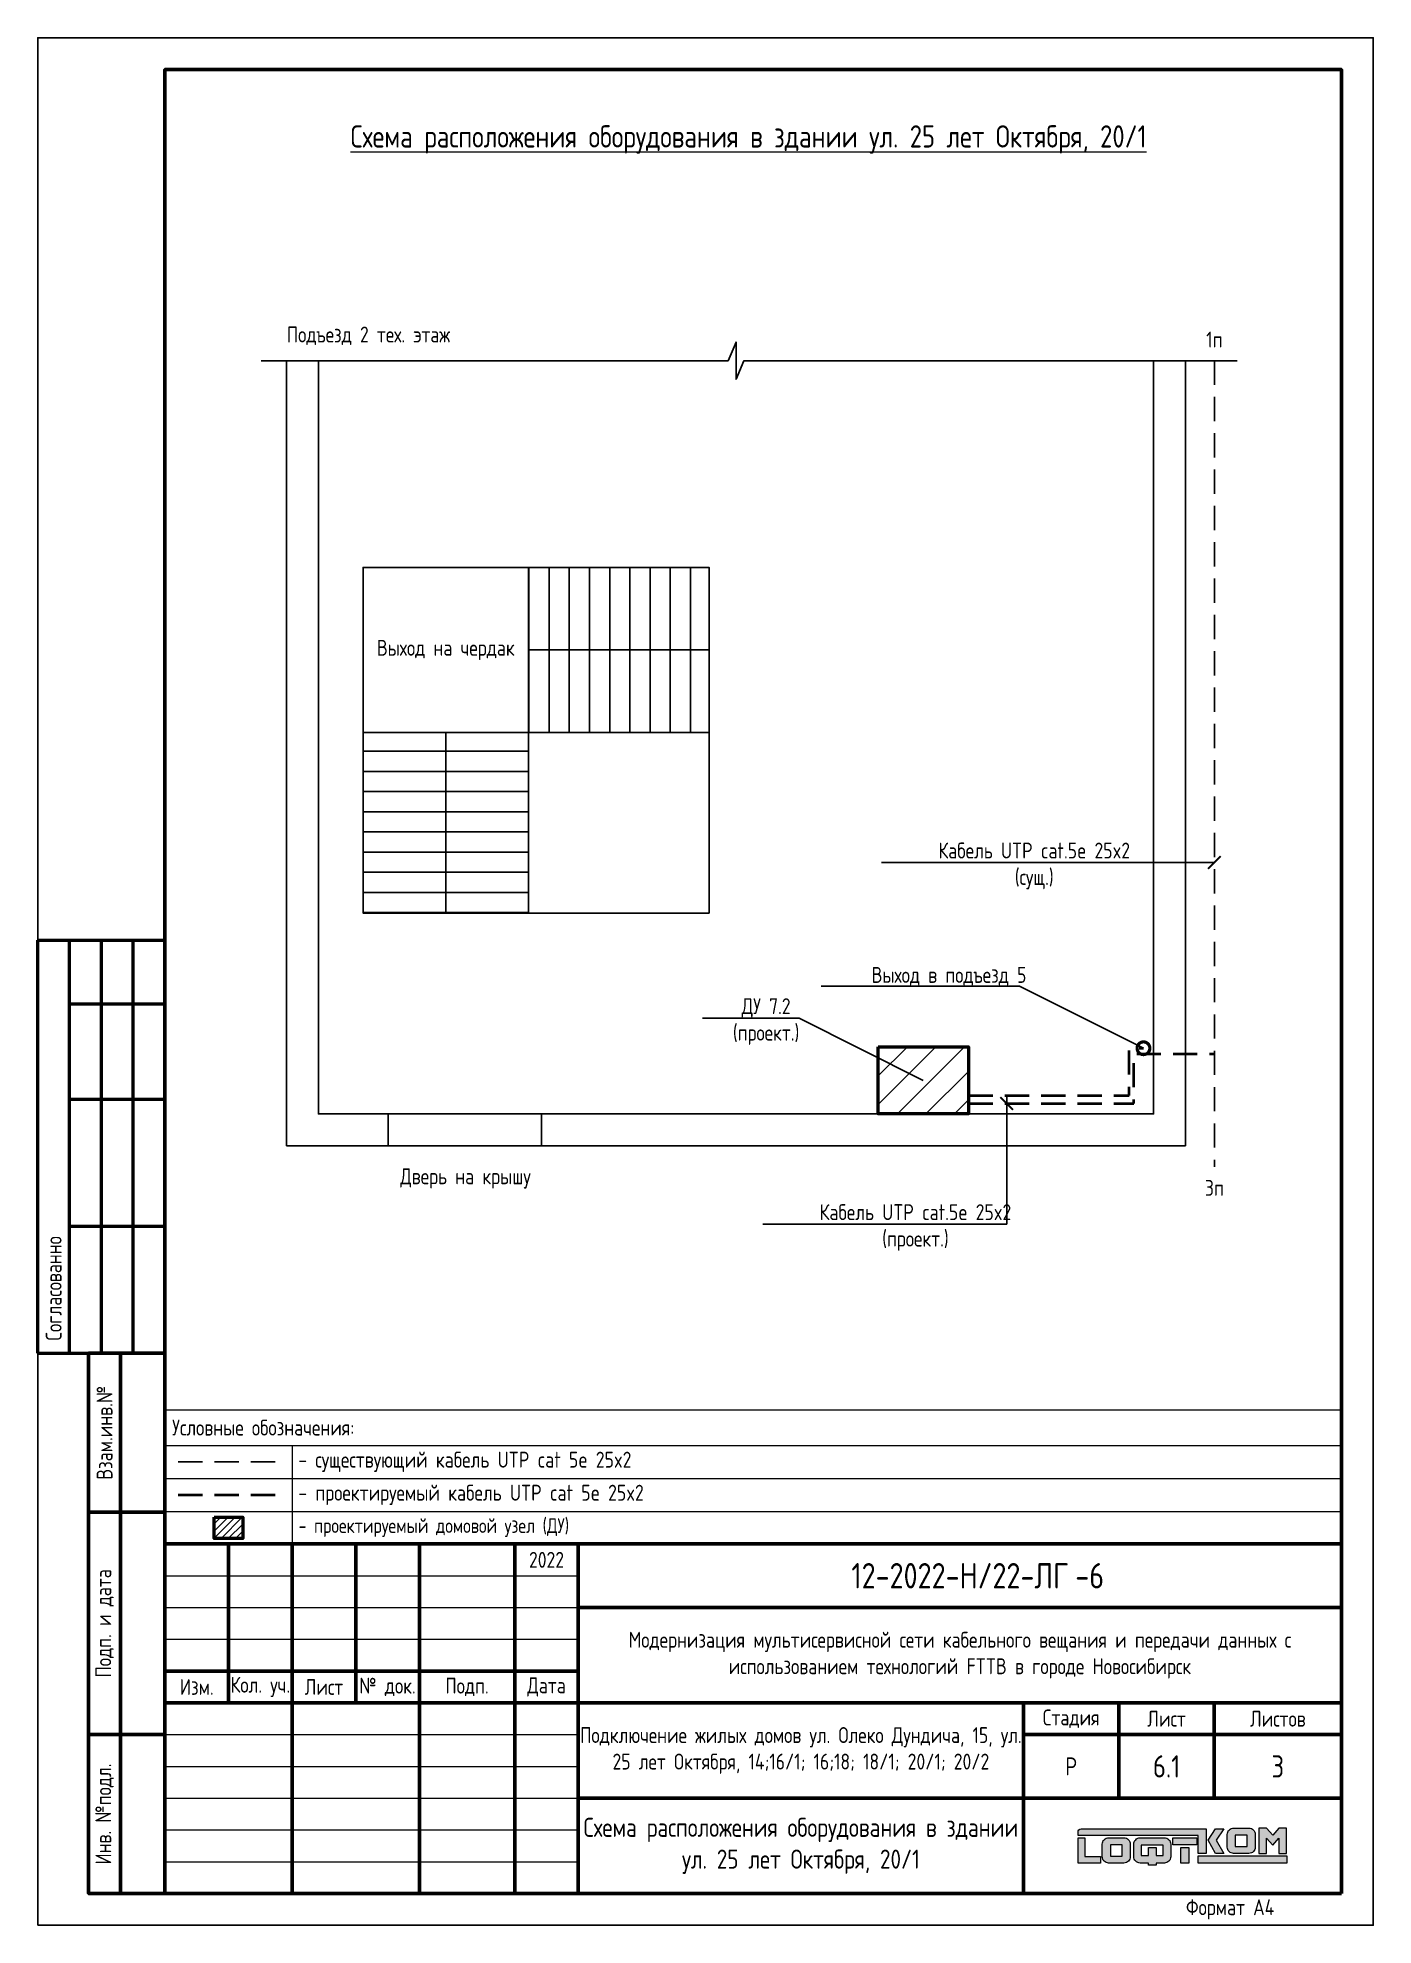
# Model space of a CAD drawing. Header units: millimetres. Extents: x -211 to 10565, y -2293 to 2244.
# Drawn here: x 2729.3 to 2939.3, y -516.9 to -219.9 of the extents above; entities that cross this region are included whole.
import ezdxf
from ezdxf import colors
from ezdxf.entities.mleader import LeaderData, LeaderLine
from ezdxf.math import Vec2, Vec3

# ---------------------------------------------------------------- set-up
doc = ezdxf.new("R2010")
doc.units = ezdxf.units.MM
doc.linetypes.add('штриховая', pattern=[19.05, 12.7, -6.35])
doc.layers.add('(034) Оформление_0', color=7, linetype='Continuous', lineweight=9)
doc.layers.add('Домофония схемы', color=7, linetype='Continuous', lineweight=40)
doc.layers.add('_Проектируемое оборудование_кабели', color=7, linetype='Continuous', lineweight=50, true_color=0x000000)
for name, color, linetype in [('_Существующее оборудование_кабели', 7, 'Continuous'), ('Выноски и подписи', 7, 'Continuous'), ('Планы', 7, 'Continuous')]:
    doc.layers.add(name, color=color, linetype=linetype)
doc.layers.add('ВЭ', color=7, linetype='Continuous', plot=False)
doc.styles.get("Standard").update_dxf_attribs({"font": 'gost.TTF'})

msp = doc.modelspace()

# ---------------------------------------------------------------- texts
at = {"layer": '(034) Оформление_0', "attachment_point": 5}
for s, insert, char_height in [('{\\LСхема расположения оборудования в здании ул. 25 лет Октября, 20/1}', (2841.05, -235.91), 3.5), ('Подъезд 2 тех. этаж', (2781.27, -266.8), 2.5), ('1п', (2914.3, -267.4), 2.5), ('Дверь на крышу', (2796.53, -399.4), 2.5), ('3п', (2914.3, -400.88), 2.5)]:
    msp.add_mtext(s, dxfattribs=dict(at, insert=insert, char_height=char_height))
at = {"layer": '(034) Оформление_0'}
for s, insert, char_height, width, attachment_point in [('Выход на чердак', (2793.44, -316.24), 2.5, 26, 5), ('-6', (2892.43, -461.91), 4, 42.636, 4), ('6.1', (2906.78, -491.91), 3.5, 15, 5), ('3', (2924.28, -491.91), 3.5, 20, 5), ('Схема расположения оборудования в здании ул. 25 лет Октября, 20/1', (2849.28, -504.41), 3, 70, 5)]:
    msp.add_mtext(s, dxfattribs=dict(at, insert=insert, char_height=char_height, width=width, attachment_point=attachment_point))

# ---------------------------------------------------------------- blocks, each defined once
blk = doc.blocks.new('*T447')
at = {"layer": '(034) Оформление_0', "lineweight": 60, "transparency": 16777216}
for p, q in [((0, 0), (185, 0)), ((0, 0), (0, -55)), ((10, 0), (10, -25)), ((20, 0), (20, -55)), ((30, 0), (30, -25)), ((40, 0), (40, -55)), ((55, 0), (55, -55)), ((65, 0), (65, -55)), ((185, 0), (185, -55)), ((65, -10), (185, -10)), ((0, -20), (65, -20)), ((0, -25), (185, -25)), ((135, -25), (135, -55)), ((150, -25), (150, -40)), ((165, -25), (165, -40)), ((135, -30), (185, -30)), ((65, -40), (185, -40)), ((0, -55), (185, -55))]:
    blk.add_line(p, q, dxfattribs=at)
at = {"layer": '(034) Оформление_0', "transparency": 16777216}
for p, q in [((0, -5), (65, -5)), ((0, -10), (65, -10)), ((0, -15), (65, -15)), ((0, -30), (65, -30)), ((0, -35), (65, -35)), ((0, -40), (65, -40)), ((0, -45), (65, -45)), ((0, -50), (65, -50))]:
    blk.add_line(p, q, dxfattribs=at)
at = {"layer": '(034) Оформление_0', "color": 0, "lineweight": 60, "transparency": 16777216, "attachment_point": 5}
for s, insert, char_height, width in [('2022', (60, -2.5), 2.5, 10), ('{\\fGOST|b0|i0|c0;12-2022-Н/22-ЛГ', (125, -5), 4, 120), ('{\\fGOST|b0|i0|c0;Модернизация мультисервисной сети кабельного вещания и передачи данных с использованием технологий FTTB в городе Новосибирск', (125, -17.5), 2.5, 120), ('Изм.', (5, -22.5), 2.5, 10), ('Кол. уч.', (15, -22.5), 2.5, 10), ('Лист', (25, -22.5), 2.5, 10), ('№ док.', (35, -22.5), 2.5, 10), ('Подп.', (47.5, -22.5), 2.5, 15), ('Дата', (60, -22.5), 2.5, 10), ('Стадия', (142.5, -27.5), 2.5, 15), ('Лист', (157.5, -27.5), 2.5, 15), ('Листов', (175, -27.5), 2.5, 20), ('{\\fGOST|b0|i0|c0;Подключение жилых домов ул. Олеко Дундича, 15, ул. 25 лет Октября, 14;16/1; 16;18; 18/1; 20/1; 20/2', (100, -32.5), 2.5, 70), ('Р', (142.5, -35), 2.82, 15), ('{\\fGOST|b0|i0|c0;', (160, -47.5), 3, 50)]:
    blk.add_mtext(s, dxfattribs=dict(at, insert=insert, char_height=char_height, width=width))
blk = doc.blocks.new('*U446')
at = {"layer": '(034) Оформление_0'}
h = blk.add_hatch(color=256, dxfattribs=at)
h.dxf.hatch_style = 1
edge = h.paths.add_edge_path()
edge.add_arc((-16.96, 7.3), 1, 180, 270, ccw=False)
edge.add_line((-17.96, 7.3), (-17.96, 9.28))
edge.add_arc((-16.96, 9.28), 1, 90, 180, ccw=False)
edge.add_line((-16.96, 10.28), (-14.55, 10.28))
edge.add_arc((-14.55, 9.28), 1, 0, 90, ccw=False)
edge.add_line((-13.55, 9.28), (-13.55, 7.3))
edge.add_arc((-14.55, 7.3), 1, -90, 0, ccw=False)
edge.add_line((-14.55, 6.3), (-16.96, 6.3))
edge = h.paths.add_edge_path()
edge.add_line((-30.35, 4.79), (-31.65, 4.79))
edge.add_arc((-31.65, 5.79), 1, 180, 270, ccw=False)
edge.add_line((-32.65, 5.79), (-32.65, 7.76))
edge.add_arc((-31.65, 7.76), 1, 90, 180, ccw=False)
edge.add_line((-31.65, 8.76), (-27.84, 8.76))
edge.add_arc((-27.84, 7.76), 1, 0, 90, ccw=False)
edge.add_line((-26.84, 7.76), (-26.84, 5.79))
edge.add_arc((-27.84, 5.79), 1, 270, 360, ccw=False)
edge.add_line((-27.84, 4.79), (-29.13, 4.79))
edge.add_line((-29.13, 4.79), (-29.13, 4.46))
edge.add_line((-29.13, 4.46), (-30.35, 4.46))
edge.add_line((-30.35, 4.46), (-30.35, 4.79))
edge = h.paths.add_edge_path()
edge.add_arc((-36.61, 5.79), 1, 180, 270, ccw=False)
edge.add_line((-37.61, 5.79), (-37.61, 7.76))
edge.add_arc((-36.61, 7.76), 1, 90, 180, ccw=False)
edge.add_line((-36.61, 8.76), (-34.2, 8.76))
edge.add_arc((-34.2, 7.76), 1, 0, 90, ccw=False)
edge.add_line((-33.2, 7.76), (-33.2, 5.79))
edge.add_arc((-34.2, 5.79), 1, -90, 0, ccw=False)
edge.add_line((-34.2, 4.79), (-36.61, 4.79))
h.paths.add_polyline_path([(-12.99, 6.29), (-11.77, 6.29), (-11.77, 8.73), (-10.81, 7.61), (-9.85, 8.73), (-9.85, 6.29), (-8.63, 6.29), (-8.63, 10.28), (-9.86, 10.28), (-10.81, 9.16), (-11.76, 10.28), (-12.99, 10.28)])
h.paths.add_polyline_path([(-22.53, 5.91), (-8.58, 5.91), (-8.58, 4.79), (-22.53, 4.79)])
h.paths.add_polyline_path([(-16.69, 7.39), (-14.82, 7.39), (-14.82, 9.19), (-16.69, 9.19)], flags=16)
h.paths.add_polyline_path([(-18.51, 10.18), (-19.71, 8.39), (-18.51, 6.3), (-19.78, 6.3), (-20.98, 8.39), (-19.78, 10.18)])
h.paths.add_polyline_path([(-25.24, 7.22), (-24.02, 7.22), (-24.02, 4.79), (-25.24, 4.79)])
h.paths.add_polyline_path([(-26.5, 8.76), (-22.76, 8.76), (-22.76, 7.65), (-26.5, 7.65)], flags=17)
h.paths.add_polyline_path([(-29.13, 5.97), (-28.02, 5.97), (-28.02, 7.58), (-31.47, 7.58), (-31.47, 5.97), (-30.35, 5.97), (-30.35, 7.22), (-29.13, 7.22)], flags=16)
h.paths.add_polyline_path([(-36.34, 5.87), (-34.47, 5.87), (-34.47, 7.68), (-36.34, 7.68)], flags=16)
h.paths.add_polyline_path([(-40.34, 8.76), (-40.34, 5.84), (-37.9, 5.84), (-37.9, 4.79), (-41.42, 4.79), (-41.42, 8.76)])
edge = h.paths.add_edge_path()
edge.add_line((-22.53, 9.12), (-41.42, 9.12))
edge.add_line((-41.42, 9.12), (-41.42, 9.65))
edge.add_arc((-40.92, 9.65), 0.5, 90, 180, ccw=False)
edge.add_line((-40.92, 10.15), (-21.29, 10.15))
edge.add_line((-21.29, 10.15), (-21.29, 6.3))
edge.add_line((-21.29, 6.3), (-22.53, 6.3))
edge.add_line((-22.53, 6.3), (-22.53, 9.12))
for points in [[(-22.53, 9.12), (-41.42, 9.12), (-41.42, 9.65, -0.414214), (-40.92, 10.15), (-21.29, 10.15)], [(-16.96, 6.3, -0.414214), (-17.96, 7.3), (-17.96, 9.28, -0.414214), (-16.96, 10.28), (-14.55, 10.28, -0.414214), (-13.55, 9.28), (-13.55, 7.3, -0.414214), (-14.55, 6.3), (-16.96, 6.3)], [(-36.61, 4.79, -0.414214), (-37.61, 5.79), (-37.61, 7.76, -0.414214), (-36.61, 8.76), (-34.2, 8.76, -0.414214), (-33.2, 7.76), (-33.2, 5.79, -0.414214), (-34.2, 4.79), (-36.61, 4.79)]]:
    blk.add_lwpolyline(points, format="xyb", dxfattribs=at)
for points in [[(-21.29, 10.15), (-21.29, 6.3), (-22.53, 6.3), (-22.53, 9.12)], [(-40.34, 8.76), (-40.34, 5.84), (-37.9, 5.84), (-37.9, 4.79), (-41.42, 4.79), (-41.42, 8.76), (-40.34, 8.76)]]:
    blk.add_lwpolyline(points, dxfattribs=at)
for points in [[(-18.51, 10.18), (-19.71, 8.39), (-18.51, 6.3), (-19.78, 6.3), (-20.98, 8.39), (-19.78, 10.18)], [(-16.69, 7.39), (-14.82, 7.39), (-14.82, 9.19), (-16.69, 9.19)], [(-12.99, 6.29), (-11.77, 6.29), (-11.77, 8.73), (-10.81, 7.61), (-9.85, 8.73), (-9.85, 6.29), (-8.63, 6.29), (-8.63, 10.28), (-9.86, 10.28), (-10.81, 9.16), (-11.76, 10.28), (-12.99, 10.28)], [(-36.34, 5.87), (-34.47, 5.87), (-34.47, 7.68), (-36.34, 7.68)], [(-29.13, 5.97), (-28.02, 5.97), (-28.02, 7.58), (-31.47, 7.58), (-31.47, 5.97), (-30.35, 5.97), (-30.35, 7.22), (-29.13, 7.22)], [(-26.5, 8.76), (-22.76, 8.76), (-22.76, 7.65), (-26.5, 7.65)], [(-25.24, 7.22), (-24.02, 7.22), (-24.02, 4.79), (-25.24, 4.79)], [(-22.53, 5.91), (-8.58, 5.91), (-8.58, 4.79), (-22.53, 4.79)]]:
    blk.add_lwpolyline(points, close=True, dxfattribs=at)
blk.add_lwpolyline([(-30.35, 4.79), (-31.65, 4.79, -0.414214), (-32.65, 5.79), (-32.65, 7.76, -0.414214), (-31.65, 8.76), (-27.84, 8.76, -0.414214), (-26.84, 7.76), (-26.84, 5.79, -0.414214), (-27.84, 4.79), (-29.13, 4.79), (-29.13, 4.46), (-30.35, 4.46)], format="xyb", close=True, dxfattribs=at)
blk.add_blockref('*T447', (-185, 55))
blk = doc.blocks.new('*T392')
at = {"layer": '(034) Оформление_0', "color": 0, "lineweight": 50, "transparency": 16777216}
for p, q in [((0, 0), (0, 65)), ((0, 65), (20, 65)), ((5, 0), (5, 65)), ((10, 0), (10, 65)), ((15, 0), (15, 65)), ((20, 0), (20, 65)), ((5, 55), (20, 55)), ((5, 40), (20, 40)), ((5, 20), (20, 20)), ((0, 0), (20, 0))]:
    blk.add_line(p, q, dxfattribs=at)
at = {"layer": '(034) Оформление_0', "color": 0, "transparency": 16777216, "insert": (2.5, 2), "char_height": 2.5, "width": 61, "attachment_point": 4, "rotation": 90}
blk.add_mtext('Согласованно', dxfattribs=at)
blk = doc.blocks.new('*U391')
at = {"layer": '(034) Оформление_0', "lineweight": 60}
for p, q in [((20, 90), (8, 90)), ((13, 5), (13, 90)), ((20, 65), (8, 65)), ((20, 30), (8, 30))]:
    blk.add_line(p, q, dxfattribs=at)
at = {"layer": '(034) Оформление_0'}
blk.add_lwpolyline([(210, 297), (0, 297), (0, 0), (210, 0)], close=True, dxfattribs=at)
at = {"layer": '(034) Оформление_0', "lineweight": 60}
for points in [[(205, 5), (205, 292), (20, 292), (20, 5)], [(20, 90), (8, 90), (8, 5), (20, 5)]]:
    blk.add_lwpolyline(points, close=True, dxfattribs=at)
for name, p in [('*T392', (0, 90)), ('*U446', (205, 5))]:
    blk.add_blockref(name, p)
at = {"layer": '(034) Оформление_0', "char_height": 2.5, "attachment_point": 5, "rotation": 90}
for s, insert, width in [('Взам.инв.№', (10.5, 77.5), 25), ('Подп. и дата', (10.5, 47.5), 35), ('Инв. №подл.', (10.5, 17.5), 25)]:
    blk.add_mtext(s, dxfattribs=dict(at, insert=insert, width=width))
at = {"insert": (187.5, 2.5), "char_height": 2.5, "width": 35, "attachment_point": 5}
blk.add_mtext('Формат А4', dxfattribs=at)
blk = doc.blocks.new('_None')
blk = doc.blocks.new('_ArchTick')
at = {"color": 0, "const_width": 0.15}
blk.add_lwpolyline([(-0.5, -0.5), (0.5, 0.5)], dxfattribs=at)
blk = doc.blocks.new('_DotSmall')
at = {"color": 0, "linetype": 'ByBlock', "const_width": 0.5}
blk.add_lwpolyline([(-0.0625, 0, 1), (0.0625, 0, 1)], format="xyb", close=True, dxfattribs=at)
blk = doc.blocks.new('*T401')
at = {"layer": 'Defpoints', "color": 8, "linetype": 'ByBlock', "lineweight": 0, "transparency": 16777216}
for p, q in [((0, 0), (185, 0)), ((0, 0), (0, -21.09)), ((185, 0), (185, -21.09)), ((0, -5.59), (185, -5.59)), ((20, -5.59), (20, -21.09)), ((0, -10.78), (185, -10.78)), ((0, -15.97), (185, -15.97)), ((0, -21.09), (185, -21.09))]:
    blk.add_line(p, q, dxfattribs=at)
at = {"color": 0, "transparency": 16777216, "attachment_point": 4}
for s, insert, char_height, width in [('{\\C256;Условные обозначения:}', (1.13, -2.79), 2.5, 182.7483), ('- существующий кабель {\\C256;UTP cat 5e 25x2}', (20.98, -8.18), 2.5074, 163.0306), ('- проектируемый кабель {\\C256;UTP cat 5e 25x2}', (20.98, -13.38), 2.5074, 163.0306), ('{\\C256;- проектируемый домовой узел (ДУ)}', (21, -18.53), 2.3, 163)]:
    blk.add_mtext(s, dxfattribs=dict(at, insert=insert, char_height=char_height, width=width))

# ---------------------------------------------------------------- hatches: boundary and pattern name
h = msp.add_hatch()
h.set_pattern_fill('ANSI31', color=256, angle=45)
h.set_pattern_definition([(90, (3101.788, 2668.284), (-3.175, 8e-16), [])])
h.paths.add_polyline_path([(2834.84, -303.24), (2834.84, -329.24), (2806.44, -329.24), (2806.44, -303.24)])
h = msp.add_hatch()
h.set_pattern_fill('ANSI31', color=256, angle=135)
h.set_pattern_definition([(180, (-191.0828, -62.2922), (-2e-16, -3.175), [])])
h.paths.add_polyline_path([(2780.44, -329.24), (2806.44, -329.24), (2806.44, -357.64), (2780.44, -357.64)])
h = msp.add_hatch()
h.set_pattern_fill('ANSI31', color=256)
h.set_pattern_definition([(45, (0, -83.6558), (-2.245064, 2.245064), [])])
h.paths.add_polyline_path([(2861.44, -378.68), (2875.63, -378.68), (2875.63, -389.24), (2861.44, -389.24)])
h = msp.add_hatch()
h.set_pattern_fill('ANSI31', color=256, scale=0.25)
h.set_pattern_definition([(45, (1379.6395, -228.1784), (-0.561266, 0.561266), [])])
h.paths.add_polyline_path([(2757.04, -452.72), (2761.51, -452.72), (2761.51, -456.05), (2757.04, -456.05)])

# ---------------------------------------------------------------- linework, layer by layer
for points in [[(2909.75, -270.72), (2909.75, -394.24), (2768.4, -394.24), (2768.4, -270.72)], [(2904.75, -270.72), (2904.75, -389.24), (2773.4, -389.24), (2773.4, -270.72)], [(2834.84, -316.24), (2806.44, -316.24)], [(2793.44, -329.24), (2793.44, -357.64)]]:
    msp.add_lwpolyline(points)
for points in [[(2780.44, -357.64), (2834.84, -357.64), (2834.84, -303.24), (2780.44, -303.24)], [(2834.84, -303.24), (2834.84, -329.24), (2806.44, -329.24), (2806.44, -303.24)], [(2780.44, -329.24), (2806.44, -329.24), (2806.44, -357.64), (2780.44, -357.64)], [(2784.39, -389.24), (2808.51, -389.24), (2808.51, -394.24), (2784.39, -394.24)]]:
    msp.add_lwpolyline(points, close=True)
at = {"layer": '_Проектируемое оборудование_кабели'}
for points in [[(2861.44, -378.68), (2875.63, -378.68), (2875.63, -389.24), (2861.44, -389.24)], [(2757.04, -452.72), (2761.51, -452.72), (2761.51, -456.05), (2757.04, -456.05)]]:
    msp.add_lwpolyline(points, close=True, dxfattribs=at)
at = {"layer": '_Существующее оборудование_кабели', "linetype": 'штриховая', "ltscale": 0.3, "flags": 128}
msp.add_lwpolyline([(2751.37, -443.99), (2767.19, -443.99)], dxfattribs=at)
at = {"layer": 'ВЭ'}
msp.add_lwpolyline([(2729.28, -516.91), (2939.28, -516.91), (2939.28, -219.91), (2729.28, -219.91)], close=True, dxfattribs=at)
at = {"layer": 'Домофония схемы', "color": 5, "linetype": 'штриховая', "ltscale": 0.3, "flags": 128}
for points in [[(2875.63, -386.35), (2900.91, -386.35), (2900.91, -378.91), (2903.15, -378.91)], [(2875.63, -387.61), (2901.65, -387.61), (2901.65, -379.78), (2914.3, -379.78)], [(2751.37, -449.19), (2767.19, -449.19)]]:
    msp.add_lwpolyline(points, dxfattribs=at)
at = {"layer": 'Планы'}
msp.add_lwpolyline([(2764.39, -270.72), (2837.82, -270.72), (2839.08, -267.8), (2839.08, -270.72), (2839.08, -273.65), (2840.33, -270.72), (2917.89, -270.72)], dxfattribs=at)

# ---------------------------------------------------------------- block references
for name, p in [('*U391', (2729.28, -516.91)), ('*T401', (2749.28, -435.81))]:
    msp.add_blockref(name, p)

msp.set_redraw_order([(e.dxf.handle, doc.entitydb.next_handle()) for e in msp.query("TEXT MTEXT ATTDEF DIMENSION ARC_DIMENSION")])  # texts and dimensions are drawn at this point

# ---------------------------------------------------------------- leaders
at = {"layer": 'Выноски и подписи'}
ml = msp.add_multileader_mtext('Standard', dxfattribs=at)
ml.set_content('ДУ 7.2\\P(проект.)', color=256)
ml.set_leader_properties()
ml.set_arrow_properties(name='NONE')
ml.build(insert=Vec2(0, 0))
ml.multileader.update_dxf_attribs({"text_left_attachment_type": 6, "text_right_attachment_type": 6, "dogleg_length": 0, "arrow_head_size": 0.18})
ctx = ml.context
ctx.base_point, ctx.char_height, ctx.arrow_head_size, ctx.landing_gap_size, ctx.plane_origin = Vec3(2838.6, -374.17), 2.5, 0.18, 0, Vec3(2821.22, -364.03)
ctx.left_attachment, ctx.right_attachment, ctx.text_align_type = 6, 6, 1
notes = []
notes.append((ctx, [(1, (1, 1, 0), (2849.02, -374.17), (-1, 0), 0, [(0, [(2868.53, -383.96)], 0, [])])]))
ctx.mtext.insert, ctx.mtext.defined_height, ctx.mtext.alignment, ctx.mtext.flow_direction = Vec3(2843.81, -371.04), 11.09, 2, 5
for ctx, leaders in notes:
    for number, flags, end, landing, length, lines in leaders:
        leader = LeaderData()
        leader.index, (leader.has_last_leader_line, leader.has_dogleg_vector, leader.attachment_direction) = number, flags
        leader.last_leader_point, leader.dogleg_vector, leader.dogleg_length = Vec3(end), Vec3(landing), length
        for number, points, colour, breaks in lines:
            line = LeaderLine()
            line.index, line.vertices, line.color, line.breaks = number, Vec3.list(points), colors.encode_raw_color(colour), breaks
            leader.lines.append(line)
        ctx.leaders.append(leader)

# ---------------------------------------------------------------- next in the draw order: leaders
at = {"layer": 'Выноски и подписи', "linetype": 'Continuous', "ltscale": 5}
ml = msp.add_multileader_mtext('Standard', dxfattribs=at)
ml.set_content('Кабель UTP cat.5e 25x2\\P(сущ.)', color=256)
ml.set_leader_properties()
ml.set_arrow_properties(name='ARCHTICK')
ml.build(insert=Vec2(0, 0))
ml.multileader.update_dxf_attribs({"text_left_attachment_type": 6, "text_right_attachment_type": 6, "dogleg_length": 0, "arrow_head_size": 2})
ctx = ml.context
ctx.base_point, ctx.char_height, ctx.arrow_head_size, ctx.landing_gap_size, ctx.plane_origin = Vec3(2871.61, -349.68), 2.5, 2, 0, Vec3(2923.81, -349.14)
ctx.left_attachment, ctx.right_attachment, ctx.text_align_type = 6, 6, 1
notes = []
notes.append((ctx, [(0, (1, 1, 0), (2900.33, -349.68), (-1, 0), 0, [(0, [(2914.3, -349.68)], 0, [])])]))
ctx.mtext.insert, ctx.mtext.alignment, ctx.mtext.flow_direction = Vec3(2885.97, -346.55), 2, 5
ctx.mtext.has_bg_fill, ctx.mtext.bg_color, ctx.mtext.bg_scale_factor, ctx.mtext.bg_transparency, ctx.mtext.use_window_bg_color = 1, -1027028792, 1.5, 0, 1
ml = msp.add_multileader_mtext('Standard', dxfattribs=at)
ml.set_content('Кабель UTP cat.5e 25x2\\P(проект.)', color=256)
ml.set_leader_properties()
ml.set_arrow_properties(name='ARCHTICK')
ml.build(insert=Vec2(0, 0))
ml.multileader.update_dxf_attribs({"text_left_attachment_type": 6, "text_right_attachment_type": 6, "dogleg_length": 0, "arrow_head_size": 2})
ctx = ml.context
ctx.base_point, ctx.char_height, ctx.arrow_head_size, ctx.landing_gap_size, ctx.plane_origin = Vec3(2852.93, -406.57), 2.5, 2, 0, Vec3(2905.12, -399.39)
ctx.left_attachment, ctx.right_attachment, ctx.text_align_type = 6, 6, 1
notes.append((ctx, [(0, (1, 1, 0), (2881.65, -406.57), (-1, 0), 0, [(1, [(2881.65, -387.61), (2881.65, -386.35)], 0, [])])]))
ctx.mtext.insert, ctx.mtext.alignment, ctx.mtext.flow_direction = Vec3(2867.29, -403.45), 2, 5
ctx.mtext.has_bg_fill, ctx.mtext.bg_color, ctx.mtext.bg_scale_factor, ctx.mtext.bg_transparency, ctx.mtext.use_window_bg_color = 1, -1027028792, 1.5, 0, 1
for ctx, leaders in notes:
    for number, flags, end, landing, length, lines in leaders:
        leader = LeaderData()
        leader.index, (leader.has_last_leader_line, leader.has_dogleg_vector, leader.attachment_direction) = number, flags
        leader.last_leader_point, leader.dogleg_vector, leader.dogleg_length = Vec3(end), Vec3(landing), length
        for number, points, colour, breaks in lines:
            line = LeaderLine()
            line.index, line.vertices, line.color, line.breaks = number, Vec3.list(points), colors.encode_raw_color(colour), breaks
            leader.lines.append(line)
        ctx.leaders.append(leader)

# ---------------------------------------------------------------- next in the draw order: linework, layer by layer
at = {"layer": '_Существующее оборудование_кабели', "linetype": 'штриховая', "ltscale": 0.3, "flags": 128}
msp.add_lwpolyline([(2914.3, -270.72), (2914.3, -397.55)], dxfattribs=at)

# ---------------------------------------------------------------- next in the draw order: leaders
at = {"layer": 'Выноски и подписи'}
ml = msp.add_multileader_mtext('Standard', dxfattribs=at)
ml.set_content('Выход в подъезд 5', color=256)
ml.set_leader_properties()
ml.set_arrow_properties(name='DOTSMALL')
ml.build(insert=Vec2(0, 0))
ml.multileader.update_dxf_attribs({"text_left_attachment_type": 6, "text_right_attachment_type": 6, "dogleg_length": 0})
ctx = ml.context
ctx.base_point, ctx.char_height, ctx.landing_gap_size, ctx.plane_origin = Vec3(2861.5, -369.12), 2.5, 0, Vec3(2855.84, -358.99)
ctx.left_attachment, ctx.right_attachment, ctx.text_align_type = 6, 6, 1
notes = []
notes.append((ctx, [(1, (1, 1, 0), (2883.63, -369.12), (-1, 0), 0, [(0, [(2903.15, -378.91)], 0, [])])]))
ctx.mtext.insert, ctx.mtext.defined_height, ctx.mtext.alignment, ctx.mtext.flow_direction = Vec3(2872.57, -366.12), 11.09, 2, 5
for ctx, leaders in notes:
    for number, flags, end, landing, length, lines in leaders:
        leader = LeaderData()
        leader.index, (leader.has_last_leader_line, leader.has_dogleg_vector, leader.attachment_direction) = number, flags
        leader.last_leader_point, leader.dogleg_vector, leader.dogleg_length = Vec3(end), Vec3(landing), length
        for number, points, colour, breaks in lines:
            line = LeaderLine()
            line.index, line.vertices, line.color, line.breaks = number, Vec3.list(points), colors.encode_raw_color(colour), breaks
            leader.lines.append(line)
        ctx.leaders.append(leader)

doc.saveas('drawing.dxf')
